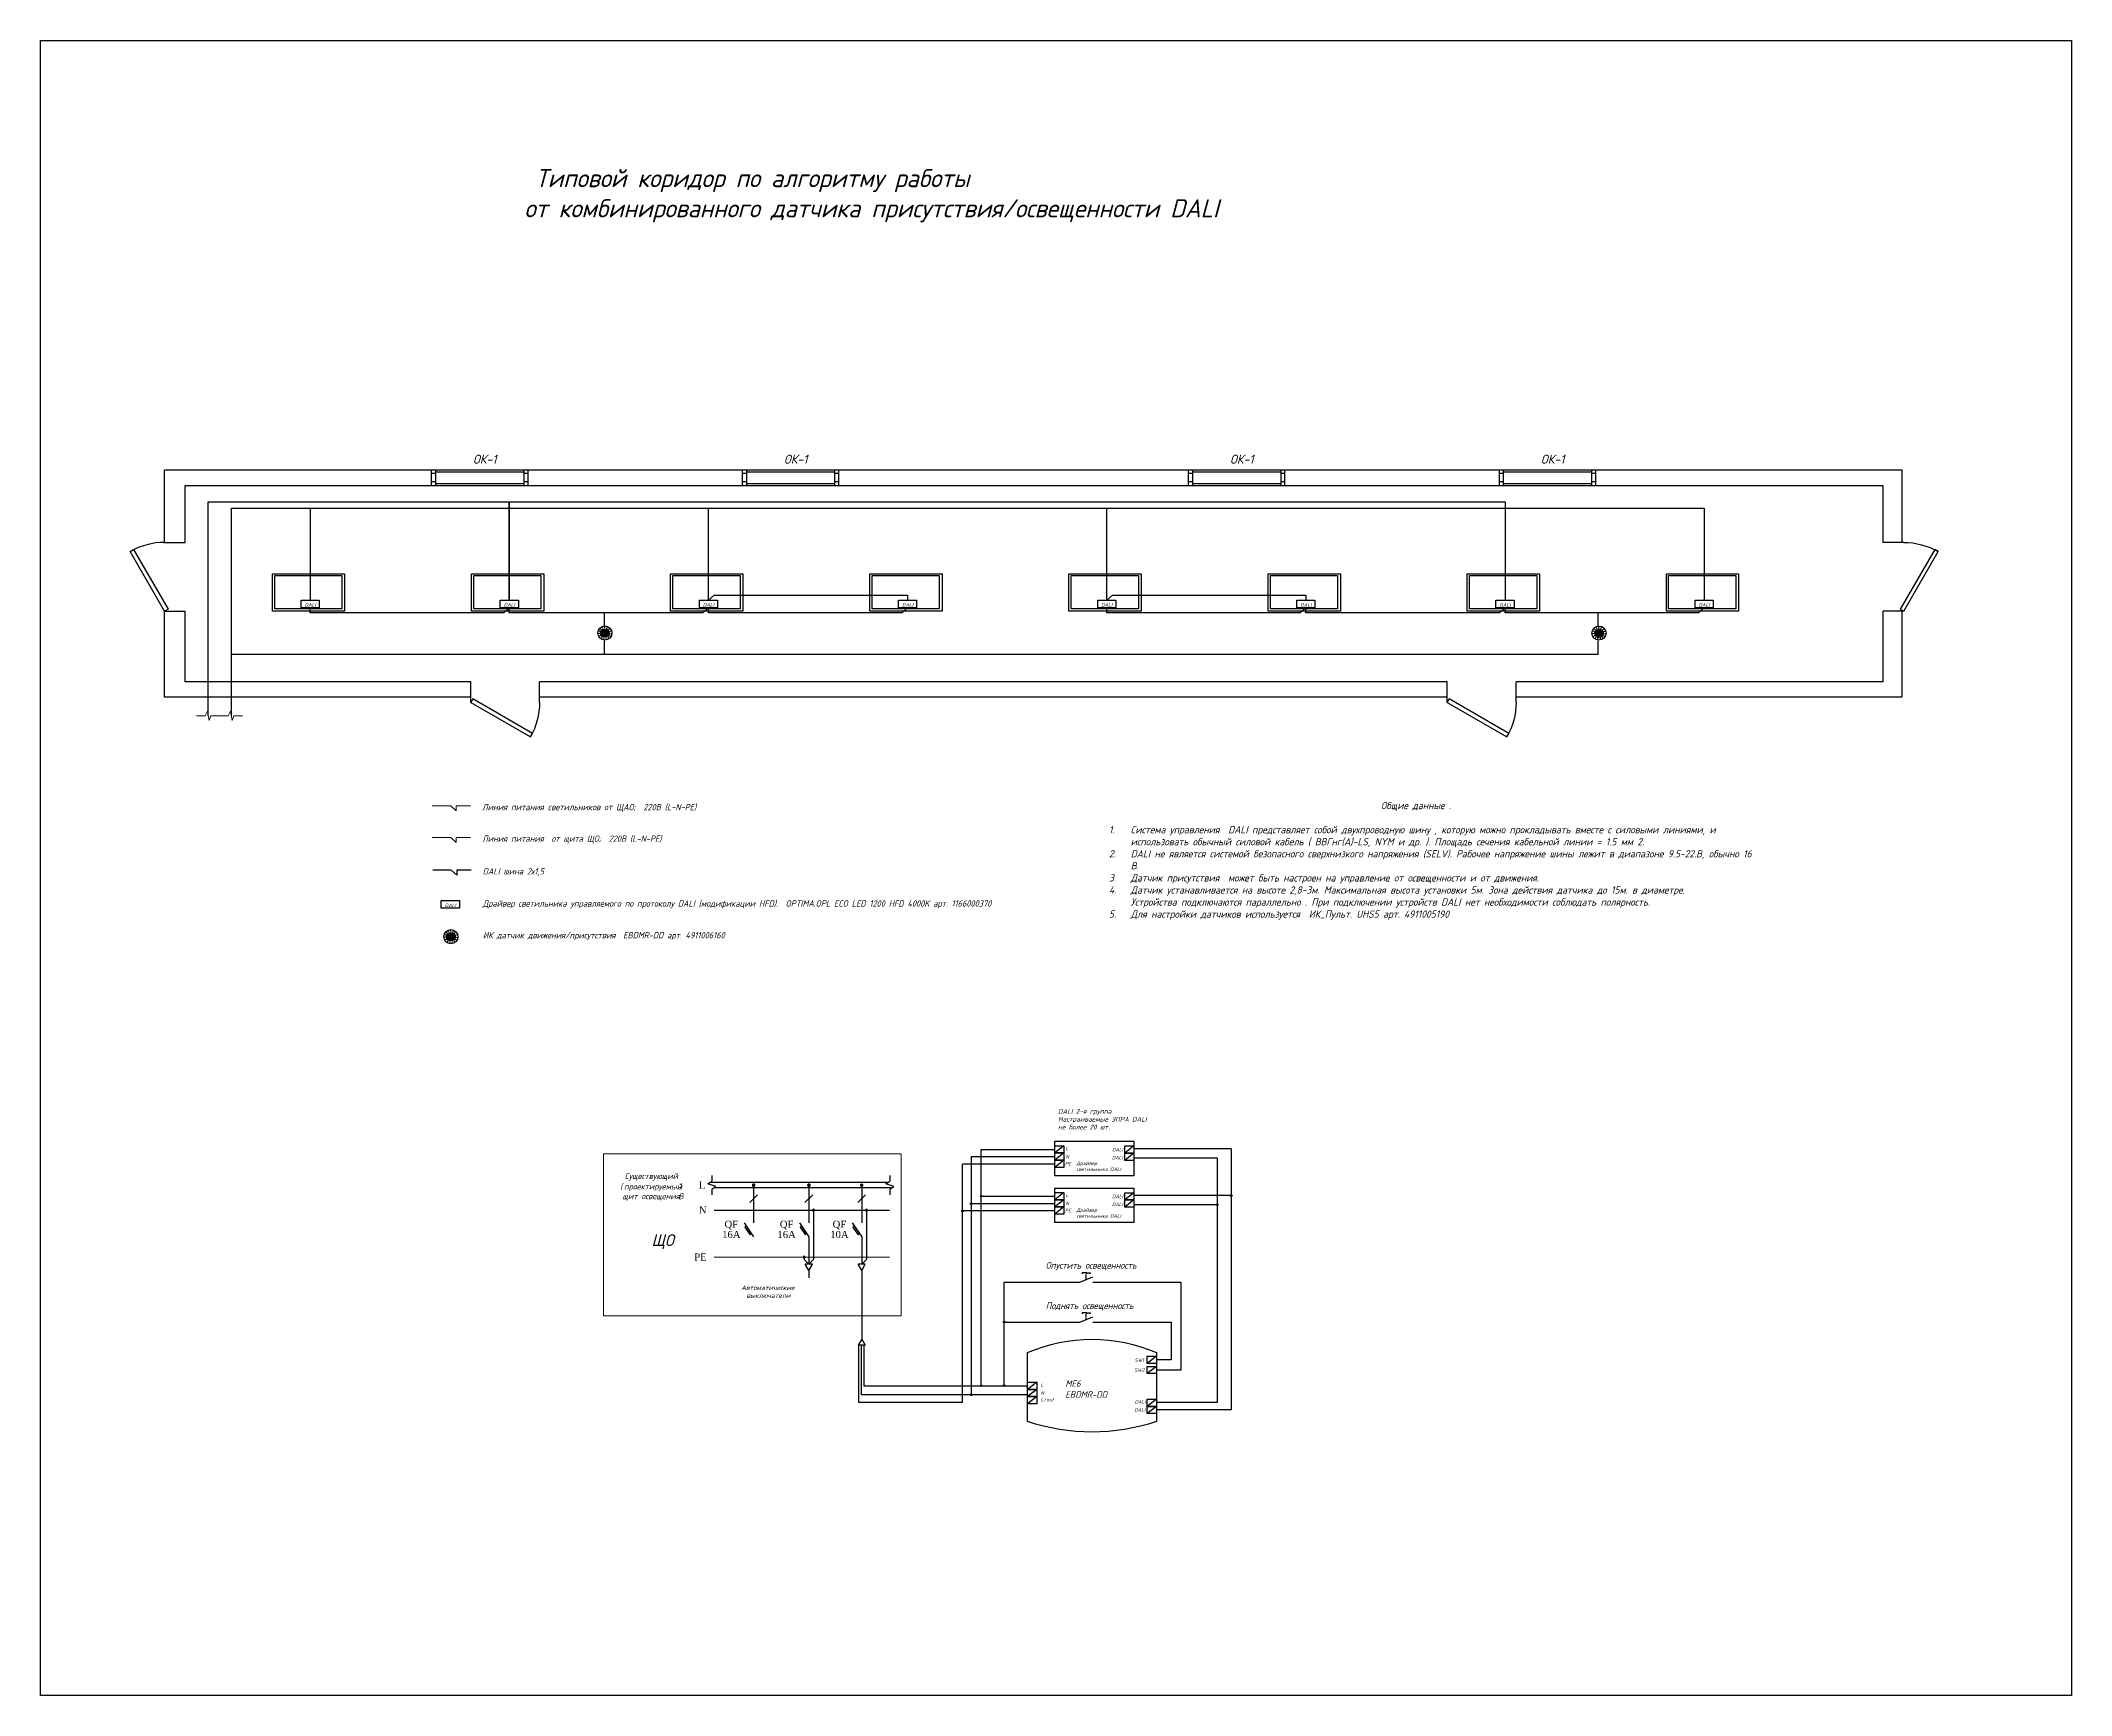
# Model space of a CAD drawing. Header units: millimetres. Extents: x -4896 to 62463, y -11301 to 6998.
# Drawn here: x 17557 to 40010, y -11301 to 6998 of the extents above; entities that cross this region are included whole.
import ezdxf
from ezdxf.enums import TextEntityAlignment as Align

# ---------------------------------------------------------------- set-up
doc = ezdxf.new("R2010")
doc.units = ezdxf.units.MM
doc.linetypes.add('( Hidden )', pattern=[0.375, 0.25, -0.125])
doc.linetypes.add('2.kat 11.50 kotu$0${ Wide Dash }', pattern=[12, 4, -2, 4, -2])
doc.layers.add('DALI', color=7, linetype='Continuous', lineweight=5)
doc.layers.add('Описание', color=7, linetype='Continuous', lineweight=5)
doc.layers.add('Лист', color=74, linetype='Continuous')
doc.layers.add('Рамка', color=250, linetype='Continuous')
doc.styles.add('Times New Roman', font='times.ttf', dxfattribs={"height": 300})
doc.styles.add('ИСО', font='isocpeui.ttf', dxfattribs={"height": 240})
doc.styles.add('КП', font='isocpeur.ttf', dxfattribs={"width": 0.955, "oblique": 15})
doc.styles.add('Мой новый', font='isocpeur.ttf', dxfattribs={"width": 0.955, "oblique": 15})

# ---------------------------------------------------------------- blocks, each defined once
blk = doc.blocks.new('*U15')
for p, q in [((-30, 0), (-30, 5)), ((0, 0), (0, 5))]:
    blk.add_line(p, q)
blk.add_lwpolyline([(0, 0), (-25.98, -15), (-26.86, -13.48), (-0.88, 1.52)], close=True)
blk.add_arc((0, 0), 30, 180, 210)
blk = doc.blocks.new('*U16')
for p, q in [((-30, 0), (-30, 5)), ((0, 0), (0, 5))]:
    blk.add_line(p, q)
blk.add_lwpolyline([(0, 0), (-25.98, -15), (-26.86, -13.48), (-0.88, 1.52)], close=True)
blk.add_arc((0, 0), 30, 180, 210)
blk = doc.blocks.new('DALI_драйвер светильника')
at = {"layer": 'Рамка', "color": 3}
blk.add_lwpolyline([(-100, 43), (100, 43), (100, -43), (-100, -43)], close=True, dxfattribs=at)
at = {"layer": 'Рамка', "color": 3, "insert": (-100, 43), "char_height": 4, "width": 200.47, "attachment_point": 1, "style": 'Мой новый'}
blk.add_mtext('\\pxqc;\\P\\P\\P\\P\\P{\\H10x;DALI}', dxfattribs=at)
blk = doc.blocks.new('*U13')
at = {"layer": 'Рамка', "color": 1}
blk.add_lwpolyline([(0, -8), (0, 8)], dxfattribs=at)
blk = doc.blocks.new('*U14')
at = {"layer": 'Рамка', "color": 0, "linetype": 'ByBlock', "lineweight": -2, "transparency": 16777216}
for p, rotation in [((4257, -179), 96), ((4260, -152), 72), ((4266, -204), 120), ((4273, -129), 48.00000000000002), ((4283, -224), 144), ((4295, -114), 23.99999999999999), ((4347, -114), 336), ((4358, -224), 216), ((4368, -129), 312), ((4376, -204), 240), ((4381, -152), 288.0000000000001), ((4384, -179), 264), ((4307, -234), 168.0000000000001), ((4334, -234), 192)]:
    blk.add_blockref('*U13', p, dxfattribs=dict(at, rotation=rotation))
blk.add_blockref('*U13', (4321, -108), dxfattribs=at)
blk = doc.blocks.new('PD_C360i_24_DUO DALI')
at = {"layer": 'Рамка', "true_color": 0xf8991e}
h = blk.add_hatch(color=30, dxfattribs=at)
h.dxf.hatch_style = 1
h.paths.add_polyline_path([(47, 0, 1), (-47, 0, 1)])
at = {"layer": 'Рамка', "color": 30, "true_color": 0xf8991e}
for radius in [78.2, 47]:
    blk.add_circle((0, 0), radius, dxfattribs=at)
at = {"layer": 'Рамка', "color": 1}
blk.add_blockref('*U14', (-4321, 172), dxfattribs=at)

msp = doc.modelspace()

# ---------------------------------------------------------------- hatches: boundary and pattern name
at = {"layer": 'Описание', "lineweight": 30, "ltscale": 100}
for points in [[(25420, -5659, 1), (25461, -5659, 1)], [(26031, -5659, 1), (26072, -5659, 1)], [(26615, -5659, 1), (26655, -5659, 1)]]:
    msp.add_hatch(color=1, dxfattribs=at).paths.add_polyline_path(points)
at = {"layer": 'Рамка'}
h = msp.add_hatch(color=1, dxfattribs=at)
h.dxf.hatch_style = 1
h.paths.add_polyline_path([(27949, -5780, 1), (27967, -5780, 1)])
h = msp.add_hatch(color=3, dxfattribs=at)
h.dxf.hatch_style = 1
h.paths.add_polyline_path([(30712, -5774, 1), (30730, -5774, 1)])
at = {"layer": 'Рамка', "true_color": 0xf8991e}
h = msp.add_hatch(color=30, dxfattribs=at)
h.dxf.hatch_style = 1
h.paths.add_polyline_path([(27740, -5944, 1), (27758, -5944, 1)])
at = {"layer": 'Рамка'}
h = msp.add_hatch(color=5, dxfattribs=at)
h.dxf.hatch_style = 1
h.paths.add_polyline_path([(27836, -5864, 1), (27854, -5864, 1)])
h = msp.add_hatch(color=3, dxfattribs=at)
h.dxf.hatch_style = 1
h.paths.add_polyline_path([(30558, -5874, 1), (30576, -5874, 1)])
h = msp.add_hatch(color=1, dxfattribs=at)
h.dxf.hatch_style = 1
h.paths.add_polyline_path([(28201, -7172, 1), (28219, -7172, 1)])
h = msp.add_hatch(color=5, dxfattribs=at)
h.dxf.hatch_style = 1
h.paths.add_polyline_path([(27836, -7977, 1), (27854, -7977, 1)])
h = msp.add_hatch(color=1, dxfattribs=at)
h.dxf.hatch_style = 1
h.paths.add_polyline_path([(27949, -7877, 1), (27967, -7877, 1)])
h = msp.add_hatch(color=1, dxfattribs=at)
h.dxf.hatch_style = 1
h.paths.add_polyline_path([(28201, -7877, 1), (28219, -7877, 1)])

# ---------------------------------------------------------------- linework, layer by layer
at = {"layer": 'DALI'}
for points in [[(19279, -469), (19375, -469), (19401, -417), (19419, -522), (19440, -469), (19534, -469)], [(19534, -469), (19630, -469), (19656, -417), (19674, -522), (19695, -469), (19789, -469)]]:
    msp.add_lwpolyline(points, dxfattribs=at)
at = {"layer": 'DALI', "color": 6}
for points in [[(22153, -1521), (22091, -1464), (21888, -1464), (21888, -1464)], [(22310, -1464), (22310, -1464), (22153, -1464), (22153, -1521)]]:
    msp.add_lwpolyline(points, dxfattribs=at)
at = {"layer": 'DALI', "color": 1}
for points in [[(22153, -1870), (22091, -1814), (21888, -1814), (21888, -1814)], [(22310, -1814), (22310, -1814), (22153, -1814), (22153, -1870)]]:
    msp.add_lwpolyline(points, dxfattribs=at)
at = {"layer": 'Лист', "color": 4}
msp.add_lwpolyline([(17557, 6998), (40010, 6998), (40010, -11301), (17557, -11301)], close=True, dxfattribs=at)
at = {"layer": 'Описание', "color": 0, "linetype": '2.kat 11.50 kotu$0${ Wide Dash }', "lineweight": 20, "transparency": 33554643}
for p, q in [((23782, -5312), (27073, -5312)), ((23782, -7105), (23782, -5312)), ((27073, -5312), (27073, -7105)), ((27073, -7105), (23782, -7105))]:
    msp.add_line(p, q, dxfattribs=at)
at = {"layer": 'Описание', "color": 5, "lineweight": 30, "transparency": 33554643}
for p, q in [((28770, -5347), (27845, -5347)), ((28770, -5864), (27845, -5864)), ((28470, -7977), (26630, -7977))]:
    msp.add_line(p, q, dxfattribs=at)
at = {"layer": 'Описание', "color": 1, "lineweight": 30, "transparency": 33554643}
for p, q in [((27958, -5263), (28486, -5263)), ((28486, -5263), (28770, -5263)), ((27958, -5780), (28486, -5780)), ((28486, -5780), (28770, -5780)), ((28617, -6730), (29046, -6730)), ((28210, -7172), (29046, -7172)), ((26658, -7877), (28470, -7877))]:
    msp.add_line(p, q, dxfattribs=at)
at = {"layer": 'Описание', "color": 3, "lineweight": 30, "transparency": 33554643}
for p, q in [((30721, -5257), (29644, -5257)), ((29644, -5357), (30567, -5357)), ((30721, -5774), (29644, -5774)), ((29644, -5874), (30567, -5874))]:
    msp.add_line(p, q, dxfattribs=at)
at = {"layer": 'Описание', "color": 1, "lineweight": 30, "ltscale": 100}
for p, q in [((24977, -5553), (24977, -5615)), ((26945, -5553), (26945, -5615)), ((24933, -5645), (24977, -5615)), ((25021, -5674), (24933, -5645)), ((26922, -5628), (24967, -5628)), ((24977, -5703), (25021, -5674)), ((24977, -5703), (24977, -5765)), ((26962, -5690), (25004, -5690)), ((26902, -5645), (26945, -5615)), ((26989, -5674), (26902, -5645)), ((26945, -5703), (26989, -5674)), ((26945, -5703), (26945, -5765))]:
    msp.add_line(p, q, dxfattribs=at)
at = {"layer": 'Описание', "color": 30, "lineweight": 30, "true_color": 0xf8991e, "transparency": 33554643}
for p, q in [((28770, -5427), (27749, -5427)), ((28770, -5944), (27749, -5944))]:
    msp.add_line(p, q, dxfattribs=at)
at = {"layer": 'Описание', "color": 1, "lineweight": 30}
for p, q in [((25483, -5765), (25397, -5851)), ((25440, -5659), (25440, -6075)), ((26094, -5765), (26008, -5851)), ((26051, -5659), (26051, -6075)), ((26678, -5765), (26592, -5851)), ((26635, -5659), (26635, -6075)), ((25336, -6075), (25440, -6231)), ((25362, -6113), (25344, -6125)), ((25344, -6125), (25398, -6205)), ((25415, -6193), (25362, -6113)), ((25398, -6205), (25415, -6193)), ((25947, -6075), (26051, -6231)), ((25973, -6113), (25955, -6125)), ((25955, -6125), (26009, -6205)), ((26026, -6193), (25973, -6113)), ((26009, -6205), (26026, -6193)), ((26051, -6231), (26051, -6534)), ((26531, -6075), (26635, -6231)), ((26556, -6113), (26539, -6125)), ((26539, -6125), (26593, -6205)), ((26610, -6193), (26556, -6113)), ((26593, -6205), (26610, -6193)), ((26635, -6231), (26635, -6534))]:
    msp.add_line(p, q, dxfattribs=at)
at = {"layer": 'Описание', "color": 5, "lineweight": 30, "ltscale": 100}
msp.add_line((25004, -5934), (26944, -5934), dxfattribs=at)
at = {"layer": 'Описание', "color": 5, "lineweight": 30}
for p, q in [((26103, -5934), (26103, -6482)), ((26687, -5934), (26687, -6482)), ((26051, -6534), (26103, -6482)), ((26635, -6534), (26687, -6482))]:
    msp.add_line(p, q, dxfattribs=at)
at = {"layer": 'Описание', "color": 30, "lineweight": 30, "ltscale": 100}
msp.add_line((25004, -6453), (26944, -6454), dxfattribs=at)
at = {"layer": 'Описание', "color": 30, "lineweight": 30}
for p in [(25999, -6454), (26051, -6534)]:
    msp.add_line(p, (25999, -6482), dxfattribs=at)
at = {"layer": 'Описание', "color": 0, "lineweight": 30}
for p, q in [((26090, -6534), (26012, -6534)), ((26051, -6601), (26012, -6534)), ((26051, -6601), (26090, -6534)), ((26674, -6534), (26596, -6534)), ((26635, -6601), (26596, -6534)), ((26635, -6601), (26674, -6534)), ((26635, -7362), (26596, -7429)), ((26635, -7362), (26674, -7429)), ((26674, -7429), (26596, -7429))]:
    msp.add_line(p, q, dxfattribs=at)
at = {"layer": 'Описание', "color": 0, "lineweight": 30, "transparency": 33554643}
msp.add_line((26051, -6601), (26051, -6685), dxfattribs=at)
at = {"layer": 'Описание', "color": 0, "lineweight": 30, "ltscale": 100}
msp.add_line((26635, -6601), (26635, -7362), dxfattribs=at)
at = {"layer": 'Описание', "color": 2, "lineweight": 30, "transparency": 33554643}
for p, q in [((29190, -6730), (30164, -6730)), ((29190, -7172), (30058, -7172))]:
    msp.add_line(p, q, dxfattribs=at)
at = {"layer": 'Описание', "lineweight": 30, "transparency": 33554643}
for points in [[(28770, -5556), (28770, -5174), (29644, -5174), (29644, -5556)], [(28770, -6073), (28770, -5691), (29644, -5691), (29644, -6073)]]:
    msp.add_lwpolyline(points, close=True, dxfattribs=at)
msp.add_lwpolyline([(28470, -8274), (28470, -7510, -0.207391), (29893, -7510), (29893, -8274, -0.161658)], format="xyb", close=True, dxfattribs=at)
at = {"layer": 'Описание', "color": 5, "lineweight": 30}
for centre, start, end in [((26103, -5934), 90, 270), ((26103, -5934), 270, 90), ((26687, -5934), 90, 270), ((26687, -5934), 270, 90)]:
    msp.add_arc(centre, 10, start, end, dxfattribs=at)
at = {"layer": 'Описание', "color": 30, "lineweight": 30}
for start, end in [(90, 270), (270, 90)]:
    msp.add_arc((25999, -6454), 10, start, end, dxfattribs=at)
at = {"layer": 'Рамка', "color": 4}
for p, q in [((21879, 2080), (21879, 2250)), ((21926, 2080), (21926, 2250)), ((22946, 2080), (22946, 2250)), ((25316, 2080), (25316, 2250)), ((25364, 2080), (25364, 2250)), ((26383, 2080), (26383, 2250)), ((30248, 2080), (30248, 2250)), ((30296, 2080), (30296, 2250)), ((31315, 2080), (31315, 2250)), ((33686, 2080), (33686, 2250)), ((33733, 2080), (33733, 2250)), ((34752, 2080), (34752, 2250)), ((21879, 2215), (21926, 2215)), ((21879, 2121), (21926, 2121)), ((21926, 2230), (22898, 2230)), ((21926, 2100), (22898, 2100)), ((22898, 2215), (22946, 2215)), ((22898, 2121), (22946, 2121)), ((25316, 2215), (25364, 2215)), ((25316, 2121), (25364, 2121)), ((25364, 2230), (26336, 2230)), ((25364, 2100), (26336, 2100)), ((26336, 2215), (26383, 2215)), ((26336, 2121), (26383, 2121)), ((30248, 2215), (30296, 2215)), ((30248, 2121), (30296, 2121)), ((30296, 2230), (31268, 2230)), ((30296, 2100), (31268, 2100)), ((31268, 2215), (31315, 2215)), ((31268, 2121), (31315, 2121)), ((33686, 2215), (33733, 2215)), ((33686, 2121), (33733, 2121)), ((33733, 2230), (34705, 2230)), ((33733, 2100), (34705, 2100)), ((34705, 2215), (34752, 2215)), ((34705, 2121), (34752, 2121))]:
    msp.add_line(p, q, dxfattribs=at)
at = {"layer": 'Рамка', "color": 1}
for p, q in [((24941, 811), (24941, 1828)), ((29345, 811), (29345, 1828))]:
    msp.add_line(p, q, dxfattribs=at)
at = {"layer": 'Рамка', "color": 240, "true_color": 0xed1f24}
for p, q in [((28871, -5223), (28770, -5303)), ((28871, -5223), (28871, -5303)), ((28871, -5740), (28770, -5820)), ((28871, -5740), (28871, -5820)), ((28571, -7837), (28470, -7917)), ((28571, -7837), (28571, -7917)), ((28571, -7997), (28470, -8077)), ((28571, -7997), (28571, -8077))]:
    msp.add_line(p, q, dxfattribs=at)
at = {"layer": 'Рамка', "color": 5}
for p, q in [((28871, -5303), (28770, -5382)), ((28871, -5303), (28871, -5382)), ((28871, -5820), (28770, -5900)), ((28871, -5820), (28871, -5900)), ((28571, -7917), (28470, -7997)), ((28571, -7917), (28571, -7997))]:
    msp.add_line(p, q, dxfattribs=at)
at = {"layer": 'Рамка', "color": 30, "true_color": 0xf8991e}
for p, q in [((28871, -5382), (28770, -5462)), ((28871, -5382), (28871, -5462)), ((28871, -5900), (28770, -5979)), ((28871, -5900), (28871, -5979))]:
    msp.add_line(p, q, dxfattribs=at)
at = {"layer": 'Рамка', "color": 3}
for p, q in [((29644, -5225), (29543, -5305)), ((29644, -5305), (29543, -5385)), ((29644, -5225), (29644, -5305)), ((29644, -5305), (29644, -5385)), ((29644, -5742), (29543, -5822)), ((29644, -5822), (29543, -5902)), ((29644, -5742), (29644, -5822)), ((29644, -5822), (29644, -5902)), ((29893, -8025), (29791, -8105)), ((29893, -8025), (29893, -8105)), ((29893, -8105), (29791, -8185)), ((29893, -8105), (29893, -8185))]:
    msp.add_line(p, q, dxfattribs=at)
at = {"layer": 'Рамка', "color": 2}
for p, q in [((29046, -6730), (29190, -6674)), ((29046, -7172), (29190, -7116)), ((29893, -7551), (29791, -7631)), ((29893, -7551), (29893, -7631)), ((29893, -7663), (29791, -7743)), ((29893, -7663), (29893, -7743))]:
    msp.add_line(p, q, dxfattribs=at)
at = {"layer": 'Рамка'}
for points in [[(18928, 1442), (18928, 2250), (38136, 2250), (38136, 1449)], [(19155, 1449), (19155, 2080), (37926, 2080), (37926, 1449)], [(18928, 1449), (19155, 1449)], [(38157, 1449), (37926, 1449)], [(18928, 687), (19155, 687)], [(22312, -264), (18928, -264), (18928, 687)], [(22312, -94), (19155, -94), (19155, 687)], [(37926, 687), (37926, -94), (33870, -94)], [(38136, 687), (38136, -264), (33870, -264)], [(38157, 687), (37929, 687)], [(22312, -321), (22312, -94)], [(28427, -94), (23074, -94)], [(23074, -321), (23074, -94)], [(33108, -94), (28427, -94)], [(33108, -321), (33108, -94)], [(33870, -321), (33870, -94)], [(28427, -264), (23074, -264)], [(33108, -264), (28427, -264)]]:
    msp.add_lwpolyline(points, dxfattribs=at)
at = {"layer": 'Рамка', "color": 4}
for points in [[(22898, 2250), (22898, 2080)], [(26336, 2250), (26336, 2080)], [(31268, 2250), (31268, 2080)], [(34705, 2250), (34705, 2080)]]:
    msp.add_lwpolyline(points, dxfattribs=at)
at = {"layer": 'Рамка', "color": 6}
msp.add_lwpolyline([(19410, -469), (19410, 362), (19410, 1896), (22739, 1896), (22739, 811), (22739, 1896), (33748, 1896), (33748, 811)], dxfattribs=at)
at = {"layer": 'Рамка', "color": 1}
for points in [[(19667, 212), (19667, 1828), (20538, 1828), (20538, 811)], [(20538, 1828), (24941, 1828), (35950, 1828), (35950, 811)], [(24941, 811), (25003, 867), (27143, 867), (27143, 811)], [(29345, 811), (29407, 867), (31547, 867), (31547, 811)], [(23793, 212), (23793, 360)], [(34777, 212), (34777, 360)], [(19667, -469), (19667, 212), (23603, 212), (23714, 212), (23871, 212), (24001, 212), (34606, 212), (34777, 212)], [(27958, -7877), (27958, -5780), (27958, -5263)], [(28210, -7877), (28210, -6730), (28617, -6730)], [(26658, -7429), (26658, -7877)]]:
    msp.add_lwpolyline(points, dxfattribs=at)
at = {"layer": 'Рамка'}
for points in [[(20120, 1101), (20918, 1101), (20918, 689), (20120, 689)], [(20145, 1082), (20887, 1082), (20887, 714), (20145, 714)], [(22321, 1101), (23120, 1101), (23120, 689), (22321, 689)], [(22346, 1082), (23089, 1082), (23089, 714), (22346, 714)], [(24523, 1101), (25322, 1101), (25322, 689), (24523, 689)], [(24548, 1082), (25291, 1082), (25291, 714), (24548, 714)], [(26725, 1101), (27524, 1101), (27524, 689), (26725, 689)], [(26750, 1082), (27492, 1082), (27492, 714), (26750, 714)], [(28927, 1101), (29726, 1101), (29726, 689), (28927, 689)], [(28952, 1082), (29694, 1082), (29694, 714), (28952, 714)], [(31129, 1101), (31928, 1101), (31928, 689), (31129, 689)], [(31154, 1082), (31896, 1082), (31896, 714), (31154, 714)], [(33331, 1101), (34129, 1101), (34129, 689), (33331, 689)], [(33356, 1082), (34098, 1082), (34098, 714), (33356, 714)], [(35532, 1101), (36331, 1101), (36331, 689), (35532, 689)], [(35557, 1082), (36300, 1082), (36300, 714), (35557, 714)]]:
    msp.add_lwpolyline(points, close=True, dxfattribs=at)
at = {"layer": 'Рамка', "color": 3}
for points in [[(22739, 725), (22677, 669), (21549, 669), (21549, 669), (21549, 669), (20538, 669), (20538, 725)], [(24941, 725), (24879, 669), (23751, 669), (23751, 669), (23751, 669), (22739, 669), (22739, 725)], [(27143, 725), (27081, 669), (25953, 669), (25953, 669), (25953, 669), (24941, 669), (24941, 725)], [(31547, 725), (31484, 669), (30357, 669), (30357, 669), (30357, 669), (29345, 669), (29345, 725)], [(33748, 725), (33686, 669), (32558, 669), (32558, 669), (32558, 669), (31547, 669), (31547, 725)], [(35950, 725), (35888, 669), (34760, 669), (34760, 669), (34760, 669), (33748, 669), (33748, 725)], [(23793, 516), (23793, 669)], [(34777, 516), (34777, 669)], [(22159, -2230), (22097, -2174), (21894, -2174), (21894, -2174)], [(22316, -2174), (22316, -2174), (22159, -2174), (22159, -2230)]]:
    msp.add_lwpolyline(points, dxfattribs=at)
at = {"layer": 'Рамка', "color": 5}
for points in [[(27845, -5347), (27845, -7977)], [(26630, -7429), (26630, -7977)]]:
    msp.add_lwpolyline(points, dxfattribs=at)
at = {"layer": 'Рамка', "color": 240, "true_color": 0xed1f24}
for points in [[(28770, -5223), (28871, -5223), (28871, -5303), (28770, -5303)], [(28770, -5740), (28871, -5740), (28871, -5820), (28770, -5820)], [(28470, -7837), (28571, -7837), (28571, -7917), (28470, -7917)], [(28470, -7997), (28571, -7997), (28571, -8077), (28470, -8077)]]:
    msp.add_lwpolyline(points, close=True, dxfattribs=at)
at = {"layer": 'Рамка', "color": 5}
for points in [[(28770, -5303), (28871, -5303), (28871, -5382), (28770, -5382)], [(28770, -5820), (28871, -5820), (28871, -5900), (28770, -5900)], [(28470, -7917), (28571, -7917), (28571, -7997), (28470, -7997)]]:
    msp.add_lwpolyline(points, close=True, dxfattribs=at)
at = {"layer": 'Рамка', "color": 30, "true_color": 0xf8991e}
for points in [[(28770, -5382), (28871, -5382), (28871, -5462), (28770, -5462)], [(28770, -5900), (28871, -5900), (28871, -5979), (28770, -5979)]]:
    msp.add_lwpolyline(points, close=True, dxfattribs=at)
at = {"layer": 'Рамка', "color": 3}
for points in [[(29543, -5225), (29644, -5225), (29644, -5305), (29543, -5305)], [(29543, -5305), (29644, -5305), (29644, -5385), (29543, -5385)], [(29543, -5742), (29644, -5742), (29644, -5822), (29543, -5822)], [(29543, -5822), (29644, -5822), (29644, -5902), (29543, -5902)], [(29791, -8025), (29893, -8025), (29893, -8105), (29791, -8105)], [(29791, -8105), (29893, -8105), (29893, -8185), (29791, -8185)]]:
    msp.add_lwpolyline(points, close=True, dxfattribs=at)
at = {"layer": 'Рамка', "color": 3, "lineweight": 30}
for points in [[(30721, -5257), (30721, -8144), (29893, -8144)], [(30567, -5357), (30567, -8062), (29893, -8062)]]:
    msp.add_lwpolyline(points, dxfattribs=at)
at = {"layer": 'Рамка', "color": 30, "true_color": 0xf8991e}
for points in [[(27749, -8059), (27749, -5427)], [(26601, -7429), (26601, -8059)], [(26601, -8059), (27749, -8059), (27749, -8059)]]:
    msp.add_lwpolyline(points, dxfattribs=at)
at = {"layer": 'Рамка', "color": 2}
for points in [[(29119, -6630), (29074, -6630), (29074, -6640)], [(29118, -6654), (29118, -6645)], [(29118, -6668), (29118, -6659)], [(29118, -6682), (29118, -6673)], [(29118, -6702), (29118, -6688)], [(29119, -6639), (29119, -6630)], [(29119, -6630), (29163, -6630), (29163, -6641)], [(30164, -6730), (30164, -7703), (29893, -7703)], [(29119, -7072), (29074, -7072), (29074, -7082)], [(29118, -7096), (29118, -7087)], [(29118, -7110), (29118, -7101)], [(29118, -7124), (29118, -7115)], [(29118, -7144), (29118, -7130)], [(29119, -7081), (29119, -7072)], [(29119, -7072), (29163, -7072), (29163, -7083)], [(30058, -7172), (30058, -7591), (29893, -7591)]]:
    msp.add_lwpolyline(points, dxfattribs=at)
for points in [[(29791, -7551), (29893, -7551), (29893, -7631), (29791, -7631)], [(29791, -7663), (29893, -7663), (29893, -7743), (29791, -7743)]]:
    msp.add_lwpolyline(points, close=True, dxfattribs=at)
at = {"layer": 'Рамка', "color": 1}
for centre in [(27958, -5780), (28210, -7172), (27958, -7877), (28210, -7877)]:
    msp.add_circle(centre, 8.98, dxfattribs=at)
at = {"layer": 'Рамка', "color": 3}
for centre in [(30721, -5774), (30567, -5874)]:
    msp.add_circle(centre, 8.98, dxfattribs=at)
at = {"layer": 'Рамка', "color": 30, "true_color": 0xf8991e}
msp.add_circle((27749, -5944), 8.98, dxfattribs=at)
at = {"layer": 'Рамка', "color": 5}
for centre in [(27845, -5864), (27845, -7977)]:
    msp.add_circle(centre, 8.98, dxfattribs=at)

# ---------------------------------------------------------------- block references
at = {"layer": 'Рамка', "color": 1, "yscale": 25.4, "zscale": 25.4}
for name, p, xscale, rotation in [('*U15', (18928, 687), 25.4, 270), ('*U16', (38157, 687), -25.4, 90)]:
    msp.add_blockref(name, p, dxfattribs=dict(at, xscale=xscale, rotation=rotation))
at = {"layer": 'Рамка'}
for p in [(20538, 768), (22739, 768), (24941, 768), (27143, 768), (29345, 768), (31547, 768), (33748, 768), (35950, 768), (22087, -2554)]:
    msp.add_blockref('DALI_драйвер светильника', p, dxfattribs=at)
at = {"layer": 'Рамка', "color": 1}
for p in [(23796, 447), (34787, 446), (22093, -2911)]:
    msp.add_blockref('PD_C360i_24_DUO DALI', p, dxfattribs=at)
at = {"layer": 'Рамка', "color": 1, "xscale": -25.4, "yscale": 25.4, "zscale": 25.4}
for p in [(22312, -321), (33108, -321)]:
    msp.add_blockref('*U15', p, dxfattribs=at)

# ---------------------------------------------------------------- texts
at = {"layer": 'DALI', "color": 0, "lineweight": 30, "transparency": 33554643, "insert": (29324, -1421), "char_height": 80, "width": 6829.45, "attachment_point": 1, "style": 'КП'}
msp.add_mtext('\\pxqc; Общие данные .\\P\\P\\pi-3,l3.573,q*,t3.573;1.^IСистема управления  DALI представляет собой двухпроводную шину , которую можно прокладывать вместе с силовыми линиями, и использовать обычный силовой кабель ( ВВГнг(А)-LS, NYM и др. ). Площадь сечения кабельной линии = 1.5 мм 2.\\P2.^IDALI не является системой безопасного сверхнизкого напряжения (SELV). Рабочее напряжение шины лежит в диапазоне 9.5-22.В, обычно 16 В.\\P3.^IДатчик присутствия  может быть настроен на управление от освещенности и от движения.\\P4.^IДатчик устанавливается на высоте 2,8-3м. Максимальная высота установки 5м. Зона действия датчика до 15м. в диаметре. Устройства подключаются параллельно . При подключении устройств DALI нет необходимости соблюдать полярность. \\P5.^IДля настройки датчиков используется  ИК_Пульт. UHS5 арт. 4911005190   ', dxfattribs=at)
at = {"layer": 'Описание', "color": 0, "linetype": '( Hidden )', "lineweight": 30, "style": 'КП', "oblique": 15, "width": 0.955}
for s, p in [('Существующий', (24015, -5591)), ('(', (23964, -5706)), ('щит освещения', (23990, -5814)), ('проектируемый', (24008, -5706)), (')', (24616, -5706))]:
    msp.add_text(s, height=65, dxfattribs=at).set_placement(p)
at = {"layer": 'Описание', "color": 250, "linetype": '( Hidden )', "lineweight": 30, "true_color": 0x282828, "style": 'КП', "oblique": 15, "width": 0.955}
msp.add_text('В', height=65, dxfattribs=at).set_placement((24609, -5814))
at = {"layer": 'Описание', "color": 1, "linetype": '( Hidden )', "lineweight": 30, "style": 'Times New Roman'}
msp.add_text('L', height=78, dxfattribs=at).set_placement((24835, -5698))
at = {"layer": 'Описание', "color": 5, "linetype": '( Hidden )', "lineweight": 30, "style": 'Times New Roman'}
msp.add_text('N', height=78, dxfattribs=at).set_placement((24835, -5972))
at = {"layer": 'Описание', "style": 'Times New Roman'}
for s, p in [('QF', (25194, -6100)), ('QF', (25805, -6100)), ('QF', (26389, -6100)), ('16А', (25194, -6204)), ('16А', (25805, -6204)), ('10А', (26389, -6204))]:
    msp.add_text(s, height=78, dxfattribs=at).set_placement(p, align=Align.MIDDLE)
at = {"layer": 'Описание', "color": 30, "linetype": '( Hidden )', "lineweight": 30, "style": 'Times New Roman'}
msp.add_text('РЕ', height=78, dxfattribs=at).set_placement((24784, -6492))
at = {"layer": 'Описание', "color": 0, "linetype": '( Hidden )', "lineweight": 30, "style": 'ИСО'}
for s, p in [('Автоматические', (25303, -6819)), ('выключатели', (25361, -6905))]:
    msp.add_text(s, height=52, dxfattribs=at).set_placement(p)
at = {"layer": 'Описание', "char_height": 70, "attachment_point": 1, "style": 'Мой новый'}
for s, insert, width in [('Линия питания cветильников от ЩАО;  220В (L-N-PE)', (22439, -1443), 2785.19), ('Линия питания  от щита ЩО;  220В (L-N-PE)', (22439, -1792), 4438.96), ('DALI шина 2х1,5', (22445, -2153), 818.4), ('Драйвер светильника управляемого по протоколу DALI (модификации HFD).  OPTIMA.OPL ECO LED 1200 HFD 4000K арт. 1166000370', (22445, -2509), 6057.97), ('ИК датчик движения/присутствия  EBDMR-DD арт. 4911006160', (22448, -2860), 4519.79)]:
    msp.add_mtext(s, dxfattribs=dict(at, insert=insert, width=width))
at = {"layer": 'Описание', "color": 0, "linetype": '( Hidden )', "lineweight": 30, "transparency": 33554643, "attachment_point": 1, "style": 'КП'}
for s, insert, char_height, width in [('DALI 2-я группа \\PНастраиваемые ЭПРА DALI\\Pне более 20 шт.  ', (28806, -4817), 52, 815.14), ('Драйвер\\Pсветильника DALI', (29010, -5398), 39, 510.96), ('Драйвер\\Pсветильника DALI', (29010, -5915), 39, 510.96), ('ЩО', (24312, -6202), 130, 497.54), ('{\\C256;Опустить }{\\C256;освещенность}', (28670, -6509), 72.8, 1864.62), ('{\\C256;Поднять }{\\C256;освещенность}', (28670, -6956), 72.8, 1864.62), ('{\\C256;ME6 EBDMR-DD}', (28887, -7816), 72.8, 535.17)]:
    msp.add_mtext(s, dxfattribs=dict(at, insert=insert, char_height=char_height, width=width))
at = {"layer": 'Описание', "lineweight": 20, "transparency": 33554643, "char_height": 39, "attachment_point": 1, "style": 'КП'}
for s, width, insert in [('L', 2.09, (28890, -5235)), ('N', 2.09, (28890, -5323)), ('DALI', 30, (29402, -5335)), ('DALI', 2.09, (29404, -5247)), ('L', 2.09, (28890, -5752)), ('DALI', 2.09, (29404, -5764)), ('N', 2.09, (28890, -5840)), ('DALI', 30, (29402, -5852)), ('SW1', 2.09, (29653, -7574)), ('L', 2.09, (28614, -7850)), ('SW2', 30, (29650, -7683)), ('L/out', 2.09, (28614, -8010)), ('N', 2.09, (28614, -7938)), ('DALI', 2.09, (29653, -8037)), ('DALI', 30, (29650, -8125))]:
    msp.add_mtext_dynamic_manual_height_columns(s, width=width, gutter_width=7.5, heights=[0], dxfattribs=dict(at, insert=insert))
at = {"layer": 'Описание', "color": 30, "lineweight": 20, "true_color": 0xf8991e, "transparency": 33554643, "char_height": 39, "attachment_point": 1, "style": 'КП'}
for insert in [(28883, -5403), (28883, -5920)]:
    msp.add_mtext_dynamic_manual_height_columns('{\\C256;PE}', width=2.09, gutter_width=7.5, heights=[0], dxfattribs=dict(at, insert=insert))
at = {"layer": 'Рамка', "color": 1, "insert": (22906, 5577), "char_height": 200, "width": 9091.02, "attachment_point": 1, "style": 'Мой новый'}
msp.add_mtext(' Типовой коридор по алгоритму работы \\Pот комбинированного датчика присутствия/освещенности DALI', dxfattribs=at)
at = {"layer": 'Рамка', "char_height": 100, "width": 157.43, "attachment_point": 1, "style": 'Мой новый'}
for insert in [(22338, 2419), (25776, 2419), (30708, 2419), (34145, 2419)]:
    msp.add_mtext('ОК-1', dxfattribs=dict(at, insert=insert))

doc.saveas('drawing.dxf')
